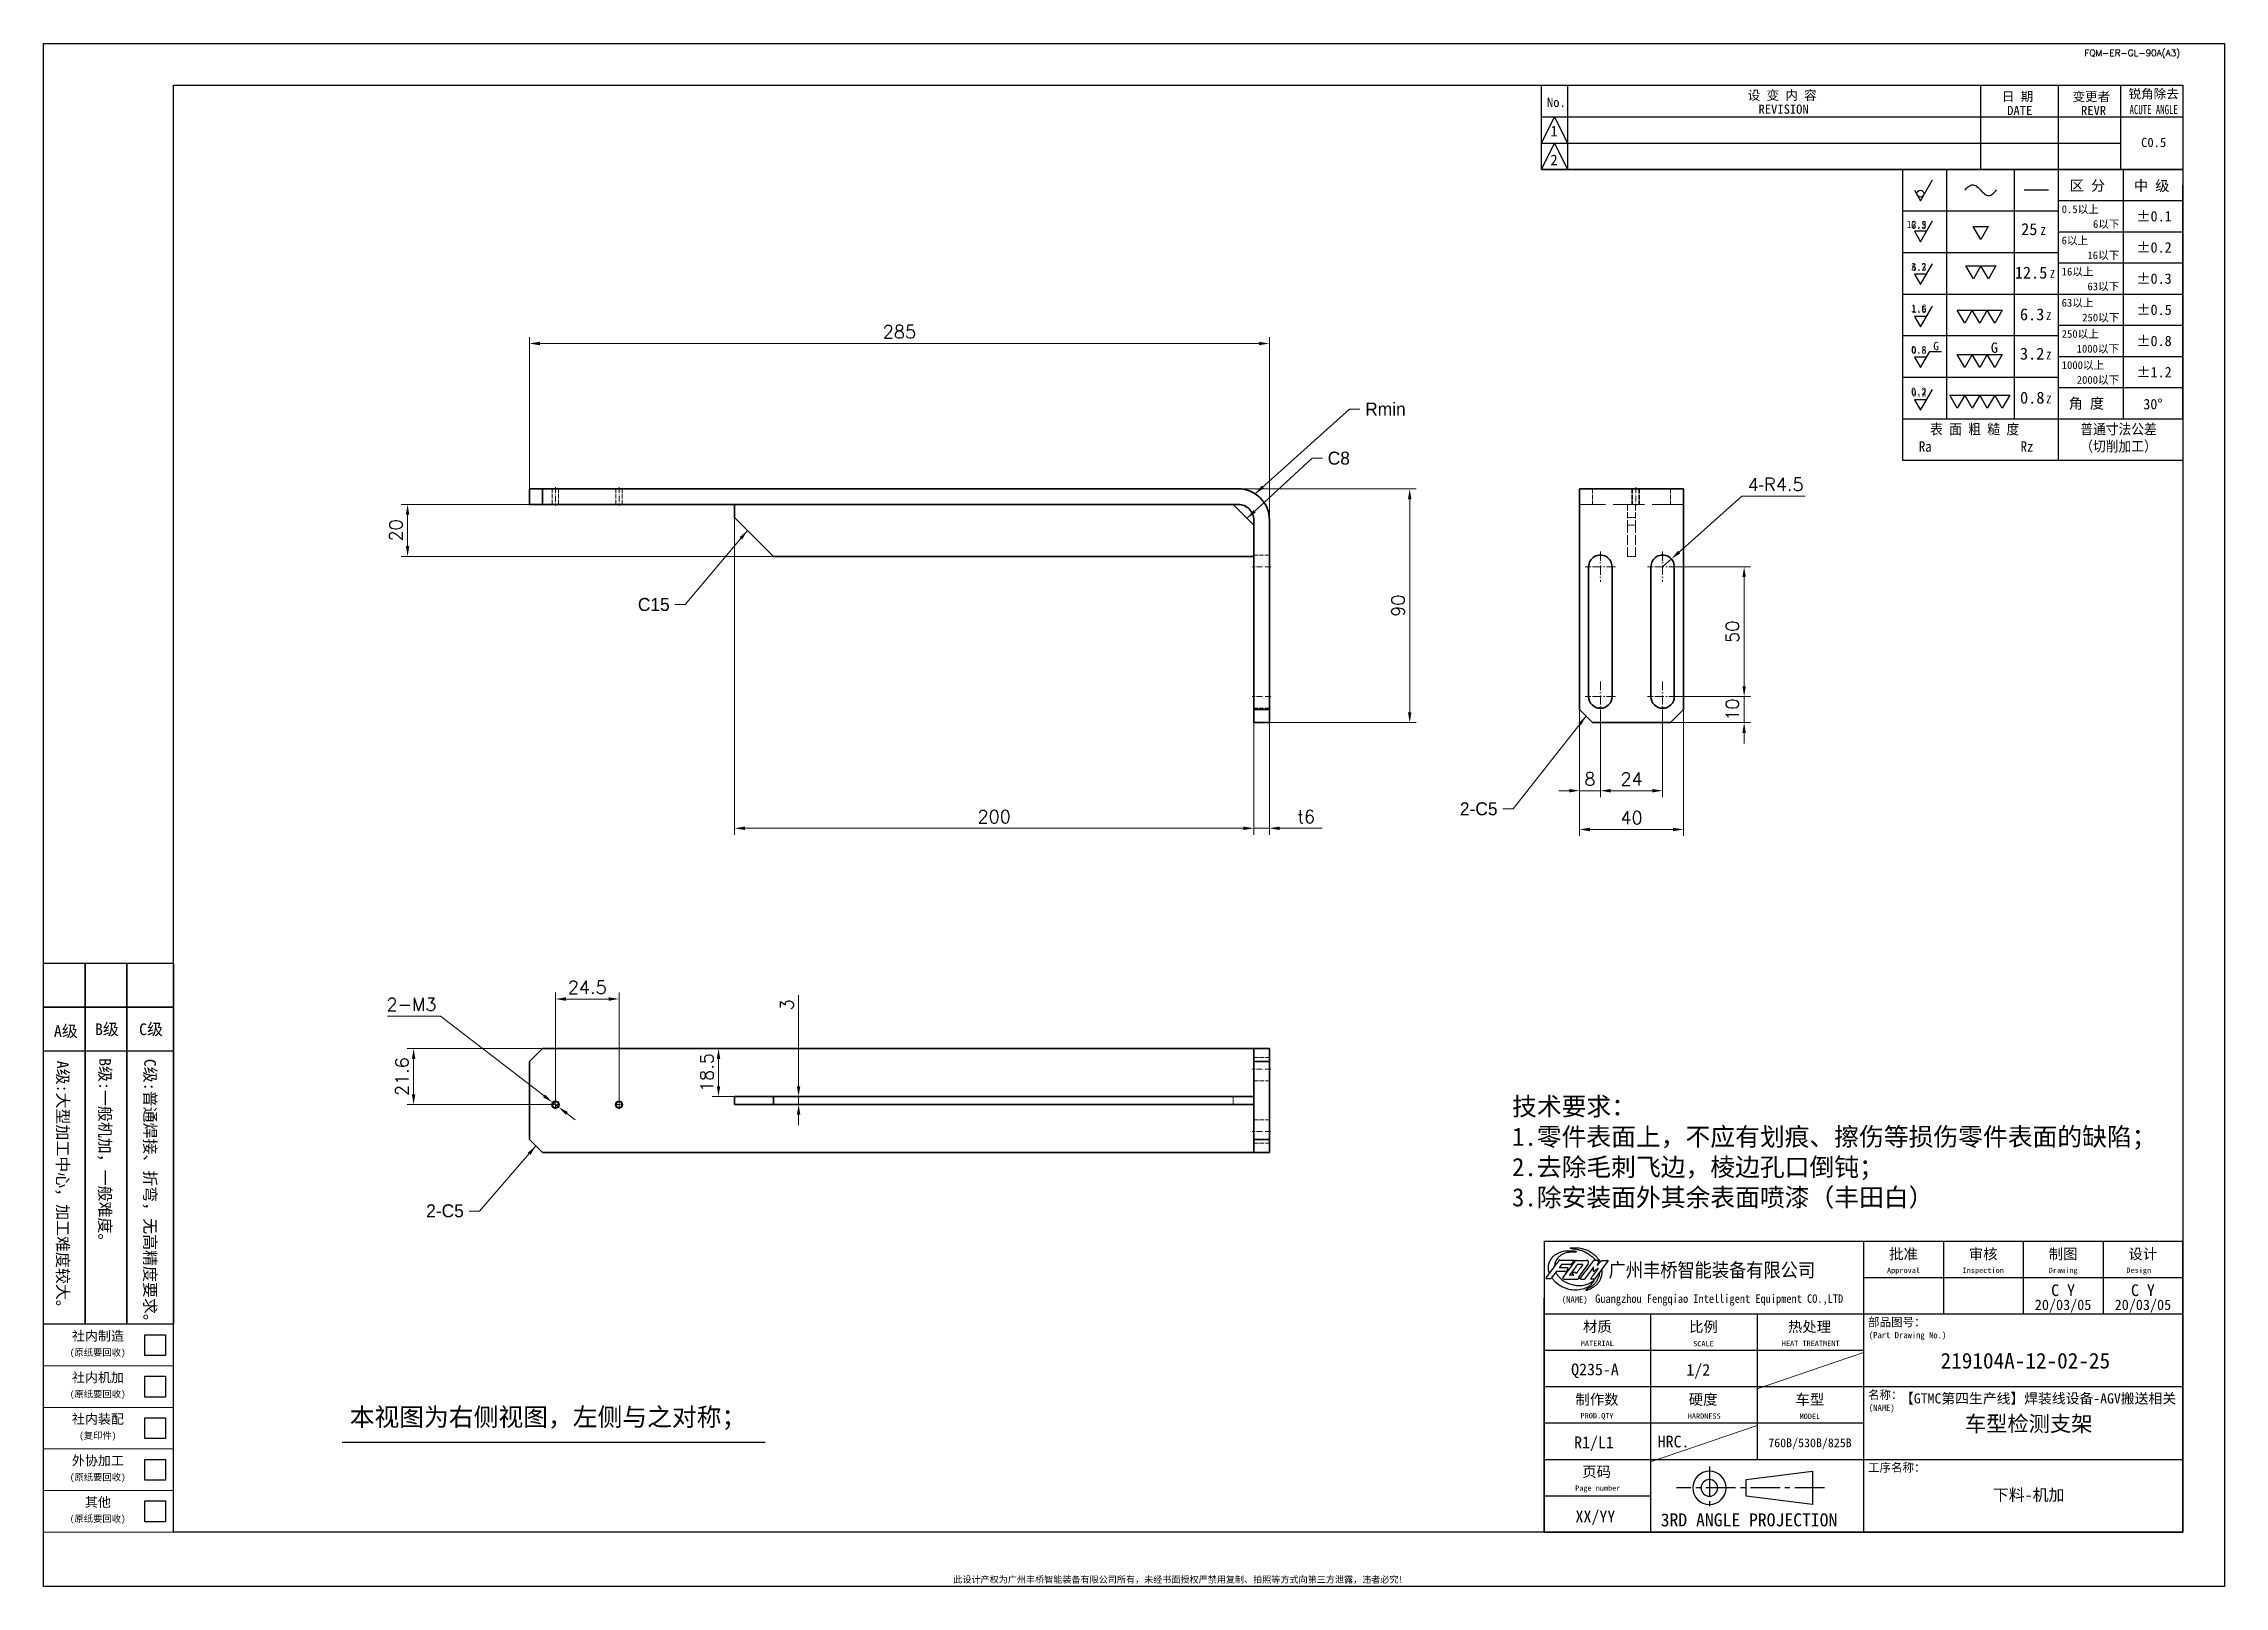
# Model space of a CAD drawing. Header units: millimetres. Extents: x -168473 to -148463, y 295526 to 306160.
# Drawn here: x -162589 to -161749, y 302191 to 302785 of the extents above; entities that cross this region are included whole.
import ezdxf
from ezdxf.enums import TextEntityAlignment as Align

# ---------------------------------------------------------------- set-up
doc = ezdxf.new("R2010")
doc.units = ezdxf.units.MM
for name, pattern in [('CENTER2', [28.575, 19.05, -3.175, 3.175, -3.175]), ('DASHDOT', [18.5, 12, -3, 0.5, -3]), ('DASHED', [15, 12, -3]), ('DASHED2', [9.525, 6.35, -3.175])]:
    doc.linetypes.add(name, pattern=pattern)
for name, color, linetype, lineweight in [('A3', 3, 'Continuous', 20), ('中心线', 2, 'CENTER2', 13), ('图框', 7, 'Continuous', 20), ('尺寸线', 3, 'Continuous', 13), ('文字', 1, 'Continuous', 13), ('细实线', 4, 'Continuous', 25), ('虚线', 2, 'DASHED2', 25)]:
    doc.layers.add(name, color=color, linetype=linetype, lineweight=lineweight)
doc.layers.add('Dim', color=3, linetype='Continuous')
doc.layers.add('MARK', color=7, linetype='Continuous')
doc.styles.add('CH-1', font='')
doc.styles.add('MX_NOTE_STANDARD', font='txt.shx', dxfattribs={"bigfont": 'extfont.shx'})
doc.styles.get("Standard").update_dxf_attribs({"font": 'txt', "bigfont": 'gbcbig.shx'})
doc.styles.get('CH-1').set_extended_font_data('SimSun')
doc.dimstyles.new('副本02', dxfattribs={"dimscale": 2, "dimtxt": 2.5, "dimasz": 2, "dimexe": 1.25, "dimexo": 0, "dimgap": 1, "dimtad": 1, "dimdsep": 46, "dimtxsty": 'Standard', "dimcen": 0.5, "dimclrd": 3, "dimclre": 3, "dimclrt": 1, "dimadec": 1, "dimazin": 2, "dimtfac": 1, "dimtmove": 0, "dimatfit": 3, "dimfxl": 0, "dimtolj": 1, "dimlwd": -1, "dimlwe": -1, "dimarcsym": 0})
doc.dimstyles.new('副本02$3', dxfattribs={"dimscale": 2, "dimtxt": 2.5, "dimasz": 2, "dimexe": 1.25, "dimexo": 0, "dimgap": 1, "dimtad": 1, "dimtoh": 1, "dimdsep": 46, "dimtxsty": 'Standard', "dimcen": 0.5, "dimclrd": 3, "dimclre": 3, "dimclrt": 1, "dimadec": 1, "dimazin": 2, "dimtfac": 1, "dimtmove": 0, "dimatfit": 3, "dimfxl": 0, "dimtolj": 1, "dimlwd": -1, "dimlwe": -1, "dimarcsym": 0})
doc.dimstyles.new('副本02$4', dxfattribs={"dimscale": 2, "dimtxt": 2.5, "dimasz": 2, "dimexe": 1.25, "dimexo": 0, "dimgap": 1, "dimtad": 1, "dimtih": 1, "dimtoh": 1, "dimdsep": 46, "dimtxsty": 'Standard', "dimcen": 0.5, "dimclrd": 3, "dimclre": 3, "dimclrt": 1, "dimadec": 1, "dimazin": 2, "dimtfac": 1, "dimtmove": 0, "dimatfit": 3, "dimfxl": 0, "dimtolj": 1, "dimlwd": -1, "dimlwe": -1, "dimarcsym": 0})

msp = doc.modelspace()

# ---------------------------------------------------------------- texts
at = {"layer": '尺寸线', "color": 1}
for s, insert, char_height, width, attachment_point in [('{\\Fg13f12d,@extfont2|c134;Rmin}', (-162079.68, 302646.939), 5, 47.6799, 1), ('{\\Fg13f12d,@extfont2|c134;C8}', (-162094.109, 302628.057), 5, 47.6799, 1), ('{\\Fg13f12d,@extfont2|c134;C15}', (-162347.557, 302566.638), 5, 47.6799, 9), ('{\\Fg13f12d,@extfont2|c134;2-C5}', (-162028.705, 302487.973), 5, 47.6799, 9), ('\\A1;{\\fSimSun|b0|i0|c134|p2;\\Q0;\\P技术要求：\\P1.零件表面上，不应有划痕、擦伤等损伤零件表面的缺陷；\\P2.去除毛刺飞边，棱边孔口倒钝；\\P3.除安装面外其余表面喷漆（丰田白）}', (-162023.101, 302336.53), 7, 283.73369, 7), ('{\\Fg13f12d,@extfont2|c134;2-C5}', (-162426.864, 302333.176), 5, 47.6799, 9)]:
    msp.add_mtext(s, dxfattribs=dict(at, insert=insert, char_height=char_height, width=width, attachment_point=attachment_point))
at = {"layer": '文字', "color": 1, "linetype": 'Continuous', "style": 'CH-1'}
for s, height, p in [('Q235-A', 4.5, (-161991.174, 302274.155, -500.161)), ('1/2', 4.5, (-161951.382, 302274.155, -500.161)), ('219104A-12-02-25', 6, (-161825.385, 302277.985, -500.161)), ('【GTMC第四生产线】焊装线设备-AGV搬送相关', 3.9, (-161820.505, 302263.585, -325.105)), ('车型检测支架', 6, (-161824.109, 302253.925, -500.161)), ('R1/L1', 4.5, (-161991.557, 302246.243, -500.161)), ('XX/YY', 4.5, (-161991.01, 302217.73, -500.161))]:
    msp.add_text(s, height=height, dxfattribs=at).set_placement(p, align=Align.MIDDLE)
at = {"layer": '文字', "insert": (-162470.828, 302259.887), "char_height": 7, "width": 166.04821, "attachment_point": 1, "style": 'CH-1'}
msp.add_mtext('本视图为右侧视图，左侧与之对称；', dxfattribs=at)

# ---------------------------------------------------------------- blocks, each defined once
blk = doc.blocks.new('A$C2CD672AE')
for p, q in [((-218.5, -289), (-218.5, 8)), ((-218.5, 8), (201.5, 8)), ((201.5, 8), (201.5, -289)), ((-193.5, 0), (193.5, 0)), ((-193.5, -278.55), (-193.5, 0)), ((69.95, -16.21), (69.95, 0)), ((69.95, 0), (181.5, 0)), ((69.95, 0), (181.5, 0)), ((69.95, 0), (181.5, 0)), ((69.95, 0), (181.5, 0)), ((75.02, 0), (75.02, -16.21)), ((154.5, 0), (154.5, -16.21)), ((154.5, 0), (154.5, -16.21)), ((154.5, 0), (154.5, -16.21)), ((154.5, 0), (154.5, -16.21)), ((154.5, 0), (154.5, -16.21)), ((169.5, 0), (169.5, -16.21)), ((169.5, 0), (169.5, -16.21)), ((169.5, 0), (169.5, -16.21)), ((169.5, 0), (169.5, -16.21)), ((169.5, 0), (169.5, -16.21)), ((181.5, 0), (181.5, -16.21)), ((181.5, 0), (181.5, -16.21)), ((181.5, 0), (181.5, -16.21)), ((181.5, 0), (181.5, -16.21)), ((181.5, 0), (181.5, -16.21)), ((193.5, 0), (193.5, -278.55)), ((69.95, -11.14), (72.49, -6.07)), ((69.95, -6.07), (181.5, -6.07)), ((69.95, -6.07), (181.5, -6.07)), ((69.95, -6.07), (181.5, -6.07)), ((69.95, -6.07), (181.5, -6.07)), ((72.49, -6.07), (75.02, -11.14)), ((181.5, -6.07), (193.5, -6.07)), ((181.5, -6.07), (193.5, -6.07)), ((181.5, -6.07), (193.5, -6.07)), ((181.5, -6.07), (193.5, -6.07)), ((69.95, -16.21), (72.49, -11.14)), ((69.95, -11.14), (181.5, -11.14)), ((69.95, -11.14), (181.5, -11.14)), ((69.95, -11.14), (181.5, -11.14)), ((69.95, -11.14), (181.5, -11.14)), ((72.49, -11.14), (75.02, -16.21)), ((69.95, -16.21), (193.5, -16.21)), ((193.5, -16.21), (69.95, -16.21)), ((69.95, -16.21), (193.5, -16.21)), ((193.5, -278.55), (-193.5, -278.55)), ((201.5, -289), (-218.5, -289))]:
    blk.add_line(p, q)
at = {"style": 'CH-1'}
for s, height, p in [('No.', 1.775, (72.85, -3.33)), ('设 变 内 容', 1.775, (116.34, -1.91)), ('REVISION', 1.775, (116.61, -4.62)), ('日 期', 1.775, (161.67, -2.16)), ('DATE', 1.775, (162.09, -4.87)), ('变更者', 1.775, (175.88, -2.16)), ('REVR', 1.775, (176.3, -4.87)), ('锐角除去', 1.775, (187.88, -1.63)), ('1', 2.03, (72.4, -8.84)), ('C0.5', 1.775, (187.88, -11.03)), ('2', 2.03, (72.4, -14.39))]:
    blk.add_text(s, height=height, dxfattribs=at).set_placement(p, align=Align.MIDDLE)
at = {"style": 'CH-1', "width": 0.7}
blk.add_text('ACUTE ANGLE', height=1.7746, dxfattribs=at).set_placement((187.88, -4.69), align=Align.MIDDLE)
at = {"char_height": 1.25}
for s, insert, width, attachment_point in [('{\\Ftxt,@extfont2|c134;FQM-ER-GL-90A(A3)}', (183.75, 6), 39, 5), ('{\\fSimSun|b1|i0|c134|p2;此设计产权为广州丰桥智能装备有限公司所有，未经书面授权严禁用复制、拍照等方式向第三方泄露，违者必究!}', (0, -288.5), 387, 8)]:
    blk.add_mtext(s, dxfattribs=dict(at, insert=insert, width=width, attachment_point=attachment_point))
blk = doc.blocks.new('A$C32AF00EF')
for p, q in [((-1.44, 2.5), (0, 0)), ((0, 0), (2.89, 5))]:
    blk.add_line(p, q)
blk.add_circle((0, 1.67), 0.833)
blk = doc.blocks.new('A$C553B2148')
for p, q in [((1.44, 0), (-1.44, 0)), ((-1.44, 0), (0, -2.5)), ((0, -2.5), (2.89, 2.5))]:
    blk.add_line(p, q)
at = {"style": 'MX_NOTE_STANDARD'}
blk.add_attdef('12.5', text='', height=1.75, dxfattribs=at).set_placement((1.44, 0.28), align=Align.BOTTOM_RIGHT)
blk = doc.blocks.new('A$C1377093C')
for p, q in [((0, 0), (-1.44, 2.5)), ((-1.44, 2.5), (1.44, 2.5)), ((1.44, 2.5), (0, 0))]:
    blk.add_line(p, q)
blk = doc.blocks.new('A$C6D2D6B6B')
for p, q in [((0, 0), (-1.44, 2.5)), ((-1.44, 2.5), (1.44, 2.5)), ((1.44, 2.5), (0, 0)), ((1.44, 2.5), (4.33, 2.5)), ((2.89, 0), (1.44, 2.5)), ((4.33, 2.5), (2.89, 0))]:
    blk.add_line(p, q)
blk = doc.blocks.new('A$C62DD302B')
for p, q in [((-2.89, 0), (-4.33, 2.5)), ((-4.33, 2.5), (-1.44, 2.5)), ((-1.44, 2.5), (-2.89, 0)), ((-1.44, 2.5), (1.44, 2.5)), ((0, 0), (-1.44, 2.5)), ((1.44, 2.5), (0, 0)), ((2.89, 0), (1.44, 2.5)), ((1.44, 2.5), (4.33, 2.5)), ((4.33, 2.5), (2.89, 0))]:
    blk.add_line(p, q)
blk = doc.blocks.new('A$C077E39D2')
for p, q in [((-4.33, -2.5), (-5.77, 0)), ((-5.77, 0), (-2.89, 0)), ((-2.89, 0), (-4.33, -2.5)), ((-2.89, 0), (0, 0)), ((-1.44, -2.5), (-2.89, 0)), ((0, 0), (-1.44, -2.5)), ((1.44, -2.5), (0, 0)), ((0, 0), (2.89, 0)), ((2.89, 0), (1.44, -2.5)), ((4.33, -2.5), (2.89, 0)), ((2.89, 0), (5.77, 0)), ((5.77, 0), (4.33, -2.5))]:
    blk.add_line(p, q)
blk = doc.blocks.new('A$C09D43E00')
for p, q in [((1.15, 2), (-1.15, 2)), ((-1.15, 2), (0, 0)), ((0, 0), (1.78, 3.08)), ((1.78, 3.08), (4.07, 3.08))]:
    blk.add_line(p, q)
at = {"style": 'MX_NOTE_STANDARD'}
blk.add_attdef('12.5', text='', height=1.4, dxfattribs=at).set_placement((1.15, 2.22), align=Align.BOTTOM_RIGHT)
at = {"layer": '细实线', "color": 0, "style": 'CH-1'}
blk.add_text('G', height=1.6, dxfattribs=at).set_placement((2.47, 3.33))
blk = doc.blocks.new('A$C339E5D7D')
for p, q in [((-2.89, 0), (-4.33, 2.5)), ((-4.33, 2.5), (-1.44, 2.5)), ((-1.44, 2.5), (-2.89, 0)), ((-1.44, 2.5), (1.44, 2.5)), ((0, 0), (-1.44, 2.5)), ((1.44, 2.5), (0, 0)), ((2.89, 0), (1.44, 2.5)), ((1.44, 2.5), (4.33, 2.5)), ((4.33, 2.5), (2.89, 0))]:
    blk.add_line(p, q)
at = {"layer": '细实线', "color": 0, "style": 'CH-1'}
blk.add_text('G', height=2, dxfattribs=at).set_placement((2.13, 2.81))
blk = doc.blocks.new('54')
for p, q in [((5360.79, 6053.19), (5468.79, 6053.19)), ((5468.79, 6047.19), (5468.79, 5957.19)), ((5468.79, 6047.19), (5468.79, 5957.19)), ((5468.79, 5957.19), (5468.79, 6047.19)), ((5468.79, 6047.19), (5468.79, 5957.19)), ((5468.79, 6047.19), (5468.79, 5957.19)), ((5468.79, 6047.19), (5468.79, 5957.19)), ((5468.79, 6047.19), (5468.79, 5957.19)), ((5468.79, 6047.19), (5468.79, 5957.19)), ((5468.79, 6047.19), (5468.79, 5957.19)), ((5468.79, 5957.19), (5468.79, 6047.19)), ((5468.79, 6047.19), (5468.79, 5957.19)), ((5468.79, 6047.19), (5468.79, 5957.19)), ((5468.79, 6047.19), (5468.79, 5957.19)), ((5468.79, 6047.19), (5468.79, 5957.19))]:
    blk.add_line(p, q)
at = {"layer": '细实线', "color": 0, "linetype": 'Continuous'}
for p, q in [((5360.79, 6053.19), (5360.79, 5941.19)), ((5377.79, 6053.19), (5377.79, 5957.19)), ((5403.79, 6053.19), (5403.79, 5957.19)), ((5420.79, 6053.19), (5420.79, 5941.19)), ((5445.79, 6053.19), (5445.79, 5957.19)), ((5468.79, 6053.19), (5468.79, 5941.19)), ((5407.7, 6045.29), (5417.04, 6045.29)), ((5420.79, 6041.19), (5468.79, 6041.19)), ((5468.79, 6047.19), (5468.79, 5957.19)), ((5468.79, 6047.19), (5468.79, 5957.19)), ((5468.79, 6047.19), (5468.79, 5957.19)), ((5360.79, 6037.19), (5420.79, 6037.19)), ((5420.79, 6029.19), (5468.79, 6029.19)), ((5360.79, 6021.19), (5420.79, 6021.19)), ((5420.79, 6017.19), (5468.79, 6017.19)), ((5360.79, 6005.19), (5420.79, 6005.19)), ((5420.79, 6005.19), (5468.79, 6005.19)), ((5420.79, 5993.19), (5468.79, 5993.19)), ((5360.79, 5989.19), (5420.79, 5989.19)), ((5420.79, 5981.19), (5468.79, 5981.19)), ((5360.79, 5973.19), (5420.79, 5973.19)), ((5420.79, 5969.19), (5468.79, 5969.19)), ((5360.79, 5957.19), (5468.79, 5957.19)), ((5360.79, 5957.19), (5468.79, 5957.19)), ((5360.79, 5941.19), (5468.79, 5941.19))]:
    blk.add_line(p, q, dxfattribs=at)
at = {"layer": '细实线', "color": 0, "linetype": 'Continuous', "start_tangent": (0.606347, 0.7952), "end_tangent": (0.584547, 0.81136)}
blk.add_spline([(5384.88, 6045.23), (5386.3, 6046.61), (5387.98, 6047.24), (5389.51, 6046.59), (5390.93, 6045.19), (5392.37, 6043.78), (5393.91, 6043.13), (5395.61, 6043.82), (5397.01, 6045.27)], degree=3, dxfattribs=at)
for name, p, xscale, yscale, zscale in [('A$C32AF00EF', (5367.73, 6041.13), 1.600000000000364, 1.600000000000364, 1.600000000000364), ('A$C1377093C', (5390.94, 6026.26), 2, 2, 2), ('A$C6D2D6B6B', (5388.15, 6011.08), 2, 2, 2), ('A$C62DD302B', (5390.57, 5993.94), 2, 2, 2), ('A$C077E39D2', (5390.57, 5966.26), 2, 2, 2)]:
    blk.add_blockref(name, p, dxfattribs=dict(xscale=xscale, yscale=yscale, zscale=zscale))
ref = blk.add_blockref('A$C553B2148', (5367.73, 6029.35), dxfattribs=dict(xscale=1.600000000000364, yscale=1.600000000000364, zscale=1.600000000000364))
ref.add_attrib('12.5', '12.5', dxfattribs={"height": 2.8, "style": 'CH-1'}).set_placement((5370.04, 6029.8), align=Align.BOTTOM_RIGHT)
ref = blk.add_blockref('A$C553B2148', (5367.73, 6012.86), dxfattribs=dict(xscale=1.600000000000364, yscale=1.600000000000364, zscale=1.600000000000364))
ref.add_attrib('12.5', '6.3', dxfattribs={"height": 2.8, "style": 'CH-1'}).set_placement((5370.04, 6013.31), align=Align.BOTTOM_RIGHT)
ref = blk.add_blockref('A$C553B2148', (5367.73, 5996.56), dxfattribs=dict(xscale=1.600000000000364, yscale=1.600000000000364, zscale=1.600000000000364))
ref.add_attrib('12.5', '1.6', dxfattribs={"height": 2.8, "style": 'CH-1'}).set_placement((5370.04, 5997.01), align=Align.BOTTOM_RIGHT)
at = {"lineweight": 35}
ref = blk.add_blockref('A$C09D43E00', (5367.73, 5976.92), dxfattribs=dict(at, xscale=2, yscale=2, zscale=2))
ref.add_attrib('12.5', '0.8', dxfattribs={"height": 2.8, "style": 'CH-1'}).set_placement((5370.04, 5981.37), align=Align.BOTTOM_RIGHT)
at = {"lineweight": 35, "xscale": 2, "yscale": 2, "zscale": 2}
blk.add_blockref('A$C339E5D7D', (5390.57, 5976.92), dxfattribs=at)
ref = blk.add_blockref('A$C553B2148', (5367.73, 5964.47), dxfattribs=dict(xscale=1.600000000000364, yscale=1.600000000000364, zscale=1.600000000000364))
ref.add_attrib('12.5', '0.2', dxfattribs={"height": 2.8, "style": 'CH-1'}).set_placement((5370.04, 5964.92), align=Align.BOTTOM_RIGHT)
at = {"style": 'CH-1', "width": 0.9}
for s, p in [('表 面 粗 糙 度', (5388.59, 5953.25)), ('普通寸法公差', (5444.02, 5953.25)), ('Ra              Rz', (5389.17, 5946.45)), ('（切削加工）', (5444.02, 5946.67))]:
    blk.add_text(s, height=4, dxfattribs=at).set_placement(p, align=Align.MIDDLE)
at = {"layer": '细实线', "color": 0, "style": 'CH-1'}
for s, height, p in [('区 分', 4, (5432.03, 6046.97)), ('中 级', 4, (5456.79, 6046.97)), ('0.5以上', 3, (5429.3, 6037.89)), ('6以下', 3, (5439.3, 6032.14)), ('6以上', 3, (5427.22, 6025.89)), ('16以上', 3, (5428.26, 6013.89)), ('16以下', 3, (5438.2, 6020.14)), ('63以下', 3, (5438.2, 6008.14)), ('63以上', 3, (5428.26, 6001.89)), ('250以下', 3, (5437.19, 5996.14)), ('250以上', 3, (5429.3, 5989.89)), ('1000以下', 3, (5436.08, 5984.14)), ('1000以上', 3, (5430.33, 5977.89)), ('2000以下', 3, (5436.13, 5972.14)), ('角 度', 4, (5431.63, 5963.15))]:
    blk.add_text(s, height=height, dxfattribs=at).set_placement(p, align=Align.MIDDLE)
for s, height, p in [('6.3', 2.944, (5364.07, 6030.28)), ('25', 4.6, (5406.51, 6027.88)), ('%%P0.1', 4, (5450.91, 6033.15)), ('Z', 3, (5414, 6027.96)), ('%%P0.2', 4, (5450.91, 6021.15)), ('3.2', 2.944, (5364.07, 6014.28)), ('12.5', 4.6, (5404.08, 6011.13)), ('Z', 3, (5417.58, 6011.47)), ('%%P0.3', 4, (5450.91, 6009.15)), ('1.6', 2.944, (5364.07, 5998.28)), ('6.3', 4.6, (5406.05, 5995.09)), ('Z', 3, (5416.15, 5995.17)), ('%%P0.5', 4, (5450.91, 5997.15)), ('%%P0.8', 4, (5450.91, 5985.15)), ('0.8', 2.944, (5364.07, 5982.28)), ('3.2', 4.6, (5406.05, 5979.93)), ('Z', 3, (5416.15, 5980.01)), ('%%P1.2', 4, (5450.91, 5973.15)), ('0.2', 2.944, (5364.07, 5966.28)), ('0.8', 4.6, (5406.1, 5963)), ('Z', 3, (5416.15, 5963.08)), ('30°', 4, (5453.55, 5960.81))]:
    blk.add_text(s, height=height, dxfattribs=at).set_placement(p)
blk = doc.blocks.new('A$C34C2392C')
at = {"linetype": 'CENTER2', "ltscale": 0.3}
for p, q in [((16.64, 0), (-11.88, 0)), ((-5.53, 4.13), (-5.53, -4.13))]:
    blk.add_line(p, q, dxfattribs=at)
for p, q in [((1.54, 1.6), (14.34, 3.2)), ((1.54, -1.6), (1.54, 1.6)), ((14.34, 3.2), (14.34, -3.2)), ((14.34, -3.2), (1.54, -1.6))]:
    blk.add_line(p, q)
for radius in [3.2, 1.6]:
    blk.add_arc((-5.53, 0), radius, 0, 359.9894)
blk = doc.blocks.new('A$C67844AE1')
for p, q in [((-492, 112), (0, 112)), ((-246, 112), (-246, -112)), ((-184.5, 112), (-184.5, 56)), ((-123, 112), (-123, 56)), ((-61.5, 112), (-61.5, 56)), ((0, -112), (0, 112)), ((-492, 68), (-492, -112)), ((-492, 68), (-492, -112)), ((-492, -112), (-492, 68)), ((-492, 68), (-492, -112)), ((-492, 68), (-492, -112)), ((-492, 68), (-492, -112)), ((-492, 68), (-492, -112)), ((-492, 68), (-492, -112)), ((-492, 68), (-492, -112)), ((-492, -112), (-492, 68)), ((-492, 68), (-492, -112)), ((-492, 68), (-492, -112)), ((-492, 68), (-492, -112)), ((-492, 68), (-492, -112)), ((-246, 84), (0, 84)), ((-492, 56), (0, 56)), ((-410, 56), (-410, -112)), ((-328, 56), (-328, -56)), ((-492, 28), (-246, 28)), ((-492, 0), (0, 0)), ((-492, -28), (-246, -28)), ((-492, -56), (0, -56)), ((-492, -84), (-410, -84)), ((-492, -112), (0, -112))]:
    blk.add_line(p, q)
at = {"color": 4, "ltscale": 0.5}
for p, q in [((-482.7, 88.4), (-486.5, 83.4)), ((-478.7, 93.9), (-480.4, 91.7)), ((-468.4, 96.5), (-477.7, 84.1)), ((-473.8, 90.8), (-475.1, 88.9)), ((-469.3, 85.8), (-472.6, 85.8)), ((-469.2, 85.9), (-470.1, 87.3)), ((-467.8, 87.8), (-469.9, 87.8)), ((-467.8, 87.8), (-467.4, 87.1)), ((-467.1, 97.2), (-459.4, 97.2)), ((-451, 97.2), (-453.6, 97.2)), ((-452.7, 83.1), (-442.9, 96.3)), ((-447.5, 97.2), (-443.3, 97.2)), ((-487, 83.1), (-490.1, 83.1)), ((-477, 82.8), (-466, 82.8)), ((-463.8, 82.8), (-461.4, 82.8))]:
    blk.add_line(p, q, dxfattribs=at)
for centre, radius, start, end in [((-490.1, 83.7), 0.547, 143.2146, 270), ((-482.3, 88.1), 0.547, 90, 142.7804), ((-480, 96.4), 1.09, 90, 143.2146), ((-480.4, 91.7), 0.0547, 142.9576, 270), ((-478.7, 93.9), 0.0547, 90, 142.9576), ((-477, 83.6), 0.821, 143.1791, 270), ((-472.6, 85.8), 0.0547, 143.2802, 270), ((-471.7, 94.5), 0.547, 270, 322.847), ((-469.3, 85.8), 0.0547, 270, 30.8735), ((-469.2, 97.2), 0.219, 322.847, 90), ((-467.1, 95.6), 1.64, 90, 143.1791), ((-467.4, 87.1), 0.0547, 209.8404, 323.8117), ((-466.4, 94.1), 0.0547, 90, 143.2802), ((-462.2, 94.1), 0.0547, 323.8117, 90), ((-459.4, 95.6), 1.64, 323.504, 90), ((-454.1, 91.8), 0.137, 354.5829, 143.4402), ((-453.6, 96.7), 0.547, 90, 142.7605), ((-450.5, 90.9), 0.137, 323.3038, 127.2693), ((-443.3, 96.6), 0.547, 323.5154, 90), ((-487, 83.7), 0.547, 270, 322.7804), ((-463.8, 83.4), 0.547, 142.7605, 270), ((-461.4, 83.6), 0.821, 270, 323.3415), ((-455.8, 83.1), 0.274, 143.387, 270), ((-453.1, 83.4), 0.547, 270, 323.5154)]:
    blk.add_arc(centre, radius, start, end, dxfattribs=at)
at = {"color": 3, "ltscale": 0.5}
for points, knots in [([(-488, 87.4), (-488.3, 88.2), (-488.6, 89.5), (-488.8, 91.4), (-488.7, 93), (-488.5, 94.5), (-488, 95.9), (-487.3, 97.3), (-486.5, 98.5), (-485.6, 99.9), (-484.1, 101.2), (-482.1, 102.5), (-479.6, 103.7), (-476.6, 104.5), (-473.5, 104.7), (-470.8, 104.7), (-469, 104.5), (-468.1, 104.3), (-467.6, 104.2), (-467.4, 104.1), (-467.4, 103.8), (-467.5, 103.6), (-467.7, 103.6), (-467.8, 103.6)], [0.033361, 0.033361, 0.033361, 0.033361, 0.471833, 0.793856, 1.06763, 1.327784, 1.632518, 1.904259, 2.171672, 2.434164, 2.811787, 3.221221, 3.771763, 4.287691, 4.918993, 5.487196, 5.736969, 5.935719, 6.004988, 6.011363, 6.068145, 6.111246, 6.151841, 6.151841, 6.151841, 6.151841]), ([(-467.8, 103.6), (-468.7, 103.6), (-471.1, 103.6), (-474.8, 103.2), (-478.3, 101.8), (-481.1, 99.8), (-483, 97.3), (-484, 94.8), (-484, 93.4), (-483.9, 92.9)], [0, 0, 0, 0, 0.511401, 1.333961, 2.006207, 2.544799, 3.201133, 3.690752, 3.982461, 3.982461, 3.982461, 3.982461]), ([(-471.9, 106.8), (-471.9, 106.8), (-471.9, 106.9), (-471.1, 106.9), (-470.1, 107), (-468.3, 106.9), (-466.3, 106.9), (-463.9, 106.7), (-461.4, 105.9), (-458.9, 105.1), (-456.8, 104), (-455, 102.8), (-453.4, 101.6), (-451.6, 99.9), (-450.3, 98.1), (-449.4, 96.7), (-449.1, 95.9), (-449, 95.7)], [0, 0, 0, 0, 0.013513, 0.041806, 0.340693, 0.661167, 1.001786, 1.450195, 1.93793, 2.441413, 2.919246, 3.201062, 3.624217, 4.053268, 4.510623, 4.853859, 4.962074, 4.962074, 4.962074, 4.962074]), ([(-453.9, 81.8), (-454.2, 81.5), (-455.1, 80.3), (-457.5, 79.1), (-460.3, 78.2), (-463.1, 77.6), (-465.7, 77.6), (-468.2, 77.7), (-470.3, 78.3), (-472.4, 78.9), (-474.6, 79.8), (-476.8, 81.1), (-479, 82.6), (-480.7, 84.6), (-482.1, 86.3), (-482.8, 87.5), (-483, 88)], [0, 0, 0, 0, 0.227272, 0.804496, 1.430419, 1.862632, 2.367125, 2.88024, 3.204387, 3.579335, 4.036384, 4.516387, 4.985288, 5.507707, 5.907232, 6.223175, 6.223175, 6.223175, 6.223175]), ([(-449.4, 87.5), (-449.5, 86.9), (-449.6, 86.1), (-449.9, 84.8), (-450.4, 83.8), (-450.8, 82.6), (-451.5, 81.6), (-452.2, 80.2), (-453.2, 79.2), (-454.3, 78), (-455.6, 77.1), (-457, 76.1), (-458.4, 75.4), (-459.2, 74.9), (-459.9, 74.7), (-459.9, 74.2), (-459.7, 74.2), (-459.5, 74.2)], [0.004933, 0.004933, 0.004933, 0.004933, 0.333622, 0.498315, 0.724349, 0.934741, 1.17012, 1.401267, 1.780901, 1.94954, 2.292483, 2.648069, 2.865789, 3.139575, 3.199954, 3.253921, 3.331828, 3.331828, 3.331828, 3.331828]), ([(-459.5, 74.2), (-459.1, 74.3), (-457.8, 74.6), (-455.9, 75.5), (-453.8, 76.8), (-452, 78), (-450.5, 79.8), (-449.2, 81.6), (-448.2, 83.9), (-447.3, 86.8), (-447.3, 89.1), (-447.3, 90.4)], [0, 0, 0, 0, 0.196818, 0.752706, 1.133972, 1.558354, 1.94217, 2.414014, 2.774875, 3.316286, 4.02771, 4.02771, 4.02771, 4.02771]), ([(-486.1, 83.9), (-485.6, 83.2), (-484.1, 81), (-480.4, 78), (-475.7, 75.7), (-470.4, 74.5), (-465.2, 74.6), (-460.4, 75.6), (-456.8, 77.7), (-454.7, 79.8), (-453.7, 81.1), (-453.4, 81.9), (-453.8, 82), (-453.8, 81.9), (-453.9, 81.8)], [0.008574, 0.008574, 0.008574, 0.008574, 0.511088, 1.461558, 2.551285, 3.372869, 4.408758, 5.360341, 6.07413, 6.646139, 6.965728, 7.014048, 7.055407, 7.097199, 7.097199, 7.097199, 7.097199])]:
    blk.add_open_spline(points, degree=3, knots=knots, dxfattribs=at)
blk.add_spline([(-471.9, 106.8), (-471.8, 106.5), (-471.3, 106.3), (-470, 106.2), (-468.7, 106), (-466.8, 105.7), (-464.7, 105.2), (-462.9, 104.7), (-461.1, 104), (-459.4, 103.1), (-457.9, 102.2), (-455.3, 100.3), (-454.1, 99.3), (-453.6, 98.7), (-452.3, 97.2)], degree=3, dxfattribs=at)
at = {"color": 4, "ltscale": 0.5}
for points, knots in [([(-480.8, 97), (-480.9, 96.9), (-481, 96.8), (-481.1, 96.7), (-484.3, 92.4), (-487.4, 88.2), (-490.6, 84)], [-0.084236, -0.084236, -0.084236, -0.084236, 0, 0, 0, 2.885251, 2.885251, 2.885251, 2.885251]), ([(-480, 97.5), (-479.8, 97.5), (-479.7, 97.5), (-479.5, 97.5), (-479.5, 97.5), (-479.5, 97.5), (-479.5, 97.5), (-476.4, 97.5), (-473.2, 97.5), (-470.1, 97.5), (-470.1, 97.5), (-470.1, 97.5), (-470.1, 97.5), (-469.8, 97.5), (-469.5, 97.5), (-469.2, 97.5)], [-0.077734, -0.077734, -0.077734, -0.077734, 0, 0, 0, 0, 0, 0, 1.729211, 1.729211, 1.729211, 1.729211, 1.729211, 1.729211, 1.885805, 1.885805, 1.885805, 1.885805]), ([(-471.7, 94), (-471.7, 94), (-471.7, 94), (-471.8, 94), (-471.8, 94), (-471.8, 94), (-471.8, 94), (-474.1, 94), (-476.4, 94), (-478.7, 94)], [-0.012966, -0.012966, -0.012966, -0.012966, 0, 0, 0, 0, 0, 0, 1.257183, 1.257183, 1.257183, 1.257183]), ([(-469, 97.1), (-469.2, 96.9), (-469.4, 96.7), (-469.5, 96.5), (-469.5, 96.5), (-469.5, 96.5), (-469.5, 96.5), (-470, 95.8), (-470.6, 95.1), (-471.1, 94.4), (-471.1, 94.4), (-471.1, 94.4), (-471.1, 94.4), (-471.2, 94.3), (-471.2, 94.3), (-471.3, 94.2)], [-0.1423966, -0.1423966, -0.1423966, -0.1423966, 0, 0, 0, 0, 0, 0, 0.4822707, 0.4822707, 0.4822707, 0.4822707, 0.4822707, 0.4822707, 0.529029, 0.529029, 0.529029, 0.529029]), ([(-469.9, 87.8), (-470, 87.8), (-470, 87.8), (-470.1, 87.7), (-470.2, 87.7), (-470.2, 87.6), (-470.2, 87.5), (-470.1, 87.4), (-470.1, 87.3), (-470.1, 87.3)], [0, 0, 0, 0, 0.0189462, 0.0330559, 0.0436533, 0.0575788, 0.0766083, 0.0956988, 0.1082528, 0.1082528, 0.1082528, 0.1082528]), ([(-454.1, 97), (-454.2, 96.8), (-454.4, 96.6), (-454.5, 96.4), (-457.7, 92.2), (-460.8, 88.1), (-464, 84), (-464, 83.9), (-464.1, 83.8), (-464.2, 83.7)], [-0.140102, -0.140102, -0.140102, -0.140102, 0, 0, 0, 2.844058, 2.844058, 2.844058, 2.913465, 2.913465, 2.913465, 2.913465]), ([(-456, 83.3), (-455.9, 83.5), (-455.7, 83.7), (-455.6, 83.9), (-455.6, 83.9), (-455.6, 83.9), (-455.6, 83.9), (-453.8, 86.2), (-452.1, 88.5), (-450.4, 90.9)], [-0.132838, -0.132838, -0.132838, -0.132838, 0, 0, 0, 0, 0, 0, 1.591518, 1.591518, 1.591518, 1.591518]), ([(-451, 97.2), (-451, 97.2), (-450.8, 97.2), (-450.4, 97), (-450.2, 96.5), (-450.3, 95.9), (-450.5, 95.2), (-450.8, 94.5), (-451, 94), (-451.1, 93.7), (-451.1, 93.6), (-451, 93.6), (-450.8, 93.6), (-450.5, 94), (-450, 94.6), (-449.2, 95.5), (-448.6, 96.3), (-448, 96.8), (-447.7, 97.1), (-447.5, 97.2)], [0, 0, 0, 0, 0.047379, 0.11361, 0.198731, 0.32589, 0.467244, 0.599055, 0.733672, 0.758899, 0.77069, 0.790267, 0.820293, 0.867992, 1.054564, 1.278066, 1.476304, 1.62487, 1.711224, 1.711224, 1.711224, 1.711224])]:
    blk.add_open_spline(points, degree=3, knots=knots, dxfattribs=at)
for points in [[(-476, 88.6), (-478.1, 88.6), (-480.2, 88.6), (-482.3, 88.6)], [(-474.4, 91.6), (-476.4, 91.6), (-478.4, 91.6), (-480.4, 91.6)], [(-466.4, 94.2), (-468.5, 91.4), (-470.5, 88.6), (-472.6, 85.9)], [(-462.2, 94.1), (-463.9, 91.8), (-465.6, 89.4), (-467.3, 87.1)], [(-466.4, 94.2), (-465, 94.2), (-463.6, 94.2), (-462.2, 94.2)], [(-458.1, 94.6), (-460.6, 91.2), (-463.1, 87.8), (-465.6, 84.4)], [(-454.2, 91.9), (-456, 89.4), (-457.9, 86.9), (-460.7, 83.1)], [(-454.1, 89.6), (-454.1, 90.3), (-454, 91.1), (-453.9, 91.8)], [(-453.1, 89.1), (-452.3, 89.7), (-451.4, 90.4), (-450.6, 91.1)], [(-455.8, 82.9), (-454.9, 82.9), (-454, 82.9), (-453.1, 82.9)]]:
    blk.add_open_spline(points, degree=3, dxfattribs=at)
for points in [[(-476, 88.6), (-475.6, 88.6), (-475.4, 88.7), (-475.3, 88.7), (-475.1, 88.9)], [(-473.8, 90.8), (-473.7, 91), (-473.7, 91.2), (-473.8, 91.4), (-474, 91.5), (-474.2, 91.6), (-474.4, 91.6)], [(-465.6, 84.4), (-465.6, 84.3), (-465.6, 84.2), (-465.5, 84), (-465.4, 83.8), (-465.2, 83.4), (-465.1, 83.3), (-465.1, 83.1), (-465.4, 83), (-465.7, 82.9), (-466, 82.8)], [(-454.1, 89.6), (-454.2, 89.2), (-454.1, 89), (-454, 88.8), (-453.8, 88.8), (-453.6, 88.8), (-453.4, 88.9), (-453.1, 89.1)]]:
    blk.add_spline(points, degree=3, dxfattribs=at)
at = {"layer": '细实线', "color": 0, "linetype": 'Continuous'}
for p, q in [((-492, 112), (-492, 56)), ((-492, 68), (-492, -112)), ((-492, 68), (-492, -112)), ((-492, 68), (-492, -112))]:
    blk.add_line(p, q, dxfattribs=at)
at = {"lineweight": 35, "xscale": 4, "yscale": 4, "zscale": 4}
blk.add_blockref('A$C34C2392C', (-342.6, -78), dxfattribs=at)
at = {"style": 'CH-1'}
for s, height, p in [('批准', 8.11, (-215.2, 102.3)), ('审核', 8.11, (-153.8, 102.3)), ('制图', 8.11, (-92.2, 102.3)), ('设计', 8.11, (-30.8, 102.3)), ('Approval', 4.06, (-215.2, 89.1)), ('Inspection', 4.06, (-153.8, 89.1)), ('Drawing', 4.06, (-92.2, 89.1)), ('Design  ', 4.06, (-30.8, 89.1)), ('比例', 8.11, (-369.3, 46.3)), ('MATERIAL', 4.06, (-451.1, 33.3)), ('SCALE', 4.06, (-369.3, 33.1)), ('制作数', 8.11, (-451.3, -9.7)), ('车型', 8.11, (-287.3, -9.7)), ('PROD.QTY', 4.06, (-451.3, -22.9)), ('MODEL', 4.06, (-287.3, -22.9)), ('3RD ANGLE PROJECTION', 10, (-334.2, -102.6))]:
    blk.add_text(s, height=height, dxfattribs=at).set_placement(p, align=Align.MIDDLE)
at = {"lineweight": 35, "style": 'CH-1'}
for s, height, p in [('(NAME)', 4.87, (-478.4, 64.7)), ('部品图号：', 6.49, (-242.5, 46.4)), ('(Part Drawing No.)', 4.868, (-241.9, 37.3)), ('名称：', 6.49, (-242.5, -9.6)), ('(NAME)', 4.87, (-241.9, -18.7)), ('工序名称：', 6.49, (-242.5, -65.6))]:
    blk.add_text(s, height=height, dxfattribs=at).set_placement(p)
at = {"style": 'CH-1'}
blk.add_text('材质', height=8.11, dxfattribs=at).set_placement((-462.1, 42.2))
at = {"lineweight": 35, "style": 'CH-1'}
for s, height, p in [('热处理', 8.11, (-287.6, 46.3)), ('HEAT TREATMENT', 4.055, (-286.7, 33.3)), ('硬度', 8.11, (-369.6, -9.7)), ('HARDNESS', 4.06, (-368.7, -22.7)), ('HRC.', 9, (-392.3, -42.3, -1000.3)), ('页码', 8.11, (-451.6, -65.7)), ('Page number', 4.055, (-450.7, -78.7))]:
    blk.add_text(s, height=height, dxfattribs=at).set_placement(p, align=Align.MIDDLE)
at = {"layer": 'MARK', "style": 'CH-1', "width": 0.9}
blk.add_text('广州丰桥智能装备有限公司', height=10.8, dxfattribs=at).set_placement((-442.4, 84.4))
at = {"layer": 'MARK', "insert": (-452.7, 71), "char_height": 6.5, "width": 556.951, "attachment_point": 1, "style": 'CH-1'}
blk.add_mtext('{\\W0.9;Guangzhou Fengqiao Intelligent Equipment CO.,LTD}', dxfattribs=at)
blk = doc.blocks.new('fenlei')
at = {"layer": '图框'}
for points in [[(-25, 32), (0, 32), (0, 40), (-25, 40)], [(-25, 24), (0, 24), (0, 32), (-25, 32)], [(-25, 16), (0, 16), (0, 24), (-25, 24)], [(-25, 8), (0, 8), (0, 16), (-25, 16)], [(-25, 0), (0, 0), (0, 8), (-25, 8)]]:
    blk.add_lwpolyline(points, close=True, dxfattribs=at)
at = {"layer": '细实线'}
for points in [[(-5.5, 38), (-1.5, 38), (-1.5, 34), (-5.5, 34)], [(-5.5, 30), (-1.5, 30), (-1.5, 26), (-5.5, 26)], [(-5.5, 22), (-1.5, 22), (-1.5, 18), (-5.5, 18)], [(-5.5, 14), (-1.5, 14), (-1.5, 10), (-5.5, 10)], [(-5.5, 6), (-1.5, 6), (-1.5, 2), (-5.5, 2)]]:
    blk.add_lwpolyline(points, close=True, dxfattribs=at)
at = {"style": 'CH-1'}
for s, height, p in [('社内制造', 1.836, (-14.54, 37.8)), ('(原纸要回收)', 1.285, (-14.58, 34.52)), ('社内机加', 1.836, (-14.54, 29.8)), ('(原纸要回收)', 1.285, (-14.58, 26.52)), ('社内装配', 1.836, (-14.54, 21.8)), ('(复印件)', 1.285, (-14.58, 18.52)), ('外协加工', 1.836, (-14.54, 13.8)), ('(原纸要回收)', 1.285, (-14.58, 10.52)), ('其他', 1.836, (-14.54, 5.8)), ('(原纸要回收)', 1.285, (-14.58, 2.52))]:
    blk.add_text(s, height=height, dxfattribs=at).set_placement(p, align=Align.MIDDLE)
blk = doc.blocks.new('机加分类')
at = {"layer": '细实线'}
for p, q in [((-94, -8.5), (-94, 0)), ((-94, 0), (-86, 0)), ((-86, -8.5), (-86, 0)), ((-86, 0), (-78, 0)), ((-86, 0), (-86, -8.5)), ((-78, -8.5), (-78, 0)), ((-78, 0), (-69, 0)), ((-78, 0), (-78, -8.5)), ((-69, 0), (-69, -8.5)), ((-86, -8.5), (-94, -8.5)), ((-94, -17), (-94, -8.5)), ((-94, -8.5), (-86, -8.5)), ((-78, -8.5), (-86, -8.5)), ((-86, -17), (-86, -8.5)), ((-86, -8.5), (-78, -8.5)), ((-86, -8.5), (-86, -17)), ((-69, -8.5), (-78, -8.5)), ((-78, -17), (-78, -8.5)), ((-78, -8.5), (-69, -8.5)), ((-78, -8.5), (-78, -17)), ((-69, -8.5), (-69, -17)), ((-86, -17), (-94, -17)), ((-94, -69.55), (-94, -17)), ((-78, -17), (-86, -17)), ((-86, -69.55), (-86, -17)), ((-86, -17), (-86, -69.55)), ((-69, -17), (-78, -17)), ((-78, -69.55), (-78, -17)), ((-78, -17), (-78, -69.55)), ((-69, -17), (-69, -69.55)), ((-86, -69.55), (-94, -69.55)), ((-78, -69.55), (-86, -69.55)), ((-69, -69.55), (-78, -69.55))]:
    blk.add_line(p, q, dxfattribs=at)
at = {"layer": '文字', "color": 1, "linetype": 'Continuous', "style": 'CH-1'}
blk.add_text('A级', height=2.25, dxfattribs=at).set_placement((-89.72, -14.22, -250.08), align=Align.CENTER)
for s, p in [('B级', (-81.81, -12.71, -250.08)), ('C级', (-73.31, -12.71, -250.08))]:
    blk.add_text(s, height=2.25, dxfattribs=at).set_placement(p, align=Align.MIDDLE)
for s, p in [('A级:大型加工中心，加工难度较大。', (-90.3, -43.36)), ('B级:一般机加，一般难度。', (-82.16, -36.72)), ('C级:普通焊接、折弯，无高精度要求。', (-73.47, -44.53))]:
    blk.add_text(s, height=2.25, rotation=270, dxfattribs=at).set_placement(p, align=Align.MIDDLE)
blk = doc.blocks.new('1：1横')
for name, p in [('A$C2CD672AE', (-8412.44, 515.87)), ('机加分类', (-8536.94, 346.87)), ('fenlei', (-8605.94, 237.32))]:
    blk.add_blockref(name, p)
for name, p, xscale, yscale, zscale in [('54', (-10953.34, -2526.94), 0.5, 0.5, 0.5), ('A$C67844AE1', (-8218.94, 265.32), 0.25, 0.25, 0.25)]:
    blk.add_blockref(name, p, dxfattribs=dict(xscale=xscale, yscale=yscale, zscale=zscale))
blk = doc.blocks.new('车型')
at = {"layer": '文字', "color": 1, "linetype": 'Continuous', "style": 'CH-1'}
blk.add_text('760B/530B/825B', height=1.6875, dxfattribs=at).set_placement((-10.31, 3.5, -250.08), align=Align.MIDDLE)
blk = doc.blocks.new('工序名称')
at = {"layer": '文字', "color": 1, "linetype": 'Continuous', "style": 'CH-1'}
blk.add_text('下料-机加', height=2.25, dxfattribs=at).set_placement((-29.69, -6.35, -250.08), align=Align.MIDDLE)
blk = doc.blocks.new('设计人员')
at = {"layer": '文字', "color": 1, "linetype": 'Continuous', "style": 'CH-1'}
blk.add_text('C Y', height=2.25, dxfattribs=at).set_placement((-7.69, -1.99), align=Align.MIDDLE)
blk = doc.blocks.new('出图人员')
at = {"layer": '文字', "color": 1, "linetype": 'Continuous', "style": 'CH-1'}
blk.add_text('C Y', height=2.25, dxfattribs=at).set_placement((-7.69, -1.99), align=Align.MIDDLE)
blk = doc.blocks.new('出图日期')
at = {"layer": '文字', "color": 1, "linetype": 'Continuous', "style": 'CH-1'}
blk.add_text('20/03/05', height=2, dxfattribs=at).set_placement((-7.69, 2.04), align=Align.MIDDLE)
blk = doc.blocks.new('设计日期')
at = {"layer": '文字', "color": 1, "linetype": 'Continuous', "style": 'CH-1'}
blk.add_text('20/03/05', height=2, dxfattribs=at).set_placement((-7.69, 2.04), align=Align.MIDDLE)
blk = doc.blocks.new('*D7097')
at = {"layer": 'Defpoints', "color": 0}
for p in [(-162116.58, 302669.69), (-162401.58, 302613.73), (-162116.58, 302601.73)]:
    blk.add_point(p, dxfattribs=at)
at = {"layer": '尺寸线', "color": 3}
for p, q in [((-162401.58, 302613.73), (-162401.58, 302672.19)), ((-162397.58, 302669.69), (-162120.58, 302669.69)), ((-162116.58, 302601.73), (-162116.58, 302672.19))]:
    blk.add_line(p, q, dxfattribs=at)
for points in [[(-162397.58, 302670.36), (-162397.58, 302669.02), (-162401.58, 302669.69)], [(-162120.58, 302670.36), (-162120.58, 302669.02), (-162116.58, 302669.69)]]:
    blk.add_solid(points, dxfattribs=at)
at = {"layer": '尺寸线', "color": 1, "insert": (-162259.08, 302674.19), "char_height": 5, "attachment_point": 5}
blk.add_mtext('\\A1;285', dxfattribs=at)
blk = doc.blocks.new('*D7098')
at = {"layer": 'Defpoints', "color": 0}
for p in [(-162137.19, 302613.73), (-162116.58, 302523.73), (-162062.52, 302523.73)]:
    blk.add_point(p, dxfattribs=at)
at = {"layer": '尺寸线', "color": 3}
for p, q in [((-162137.19, 302613.73), (-162060.02, 302613.73)), ((-162062.52, 302609.73), (-162062.52, 302527.73)), ((-162116.58, 302523.73), (-162060.02, 302523.73))]:
    blk.add_line(p, q, dxfattribs=at)
for points in [[(-162063.19, 302609.73), (-162061.86, 302609.73), (-162062.52, 302613.73)], [(-162063.19, 302527.73), (-162061.86, 302527.73), (-162062.52, 302523.73)]]:
    blk.add_solid(points, dxfattribs=at)
at = {"layer": '尺寸线', "color": 1, "insert": (-162067.02, 302568.73), "char_height": 5, "attachment_point": 5, "rotation": 90}
blk.add_mtext('\\A1;90', dxfattribs=at)
blk = doc.blocks.new('*D7099')
at = {"layer": 'Defpoints', "color": 0}
for p in [(-162122.58, 302523.73), (-162116.58, 302523.73), (-162116.58, 302483.03)]:
    blk.add_point(p, dxfattribs=at)
at = {"layer": '尺寸线', "color": 3}
for p, q in [((-162122.58, 302523.73), (-162122.58, 302480.53)), ((-162116.58, 302523.73), (-162116.58, 302480.53)), ((-162126.58, 302483.03), (-162130.58, 302483.03)), ((-162122.58, 302483.03), (-162116.58, 302483.03)), ((-162112.58, 302483.03), (-162096.24, 302483.03))]:
    blk.add_line(p, q, dxfattribs=at)
for points in [[(-162126.58, 302483.7), (-162126.58, 302482.37), (-162122.58, 302483.03)], [(-162112.58, 302483.7), (-162112.58, 302482.37), (-162116.58, 302483.03)]]:
    blk.add_solid(points, dxfattribs=at)
at = {"layer": '尺寸线', "color": 1, "insert": (-162102.41, 302487.53), "char_height": 5, "attachment_point": 5}
blk.add_mtext('\\A1;t6', dxfattribs=at)
blk = doc.blocks.new('*D7100')
at = {"layer": 'Defpoints', "color": 0}
for p in [(-162322.58, 302602.73), (-162122.58, 302556.87), (-162322.58, 302483.03)]:
    blk.add_point(p, dxfattribs=at)
at = {"layer": '尺寸线', "color": 3}
for p, q in [((-162322.58, 302602.73), (-162322.58, 302480.53)), ((-162122.58, 302556.87), (-162122.58, 302480.53)), ((-162126.58, 302483.03), (-162318.58, 302483.03))]:
    blk.add_line(p, q, dxfattribs=at)
for points in [[(-162318.58, 302483.7), (-162318.58, 302482.37), (-162322.58, 302483.03)], [(-162126.58, 302483.7), (-162126.58, 302482.37), (-162122.58, 302483.03)]]:
    blk.add_solid(points, dxfattribs=at)
at = {"layer": '尺寸线', "color": 1, "insert": (-162222.58, 302487.53), "char_height": 5, "attachment_point": 5}
blk.add_mtext('\\A1;200', dxfattribs=at)
blk = doc.blocks.new('*D7101')
at = {"layer": 'Defpoints', "color": 0}
for p in [(-162448.53, 302607.73), (-162401.58, 302607.73), (-162307.58, 302587.73)]:
    blk.add_point(p, dxfattribs=at)
at = {"layer": '尺寸线', "color": 3}
for p, q in [((-162401.58, 302607.73), (-162451.03, 302607.73)), ((-162448.53, 302591.73), (-162448.53, 302603.73)), ((-162307.58, 302587.73), (-162451.03, 302587.73))]:
    blk.add_line(p, q, dxfattribs=at)
for points in [[(-162449.19, 302603.73), (-162447.86, 302603.73), (-162448.53, 302607.73)], [(-162449.19, 302591.73), (-162447.86, 302591.73), (-162448.53, 302587.73)]]:
    blk.add_solid(points, dxfattribs=at)
at = {"layer": '尺寸线', "color": 1, "insert": (-162453.03, 302597.73), "char_height": 5, "attachment_point": 5, "rotation": 90}
blk.add_mtext('\\A1;20', dxfattribs=at)
blk = doc.blocks.new('*D7102')
at = {"layer": 'Defpoints', "color": 0}
for p in [(-161997.1, 302528.73), (-161957.1, 302528.73), (-161957.1, 302482.58)]:
    blk.add_point(p, dxfattribs=at)
at = {"layer": '尺寸线', "color": 3}
for p, q in [((-161997.1, 302528.73), (-161997.1, 302480.08)), ((-161957.1, 302528.73), (-161957.1, 302480.08)), ((-161993.1, 302482.58), (-161961.1, 302482.58))]:
    blk.add_line(p, q, dxfattribs=at)
for points in [[(-161993.1, 302483.24), (-161993.1, 302481.91), (-161997.1, 302482.58)], [(-161961.1, 302483.24), (-161961.1, 302481.91), (-161957.1, 302482.58)]]:
    blk.add_solid(points, dxfattribs=at)
at = {"layer": '尺寸线', "color": 1, "insert": (-161977.1, 302487.08), "char_height": 5, "attachment_point": 5}
blk.add_mtext('\\A1;40', dxfattribs=at)
blk = doc.blocks.new('*D7103')
at = {"layer": 'Defpoints', "color": 0}
for p in [(-161989.1, 302527.88), (-161965.1, 302527.88), (-161965.1, 302497.5)]:
    blk.add_point(p, dxfattribs=at)
at = {"layer": '尺寸线', "color": 3}
for p, q in [((-161989.1, 302527.88), (-161989.1, 302495)), ((-161965.1, 302527.88), (-161965.1, 302495)), ((-161985.1, 302497.5), (-161969.1, 302497.5))]:
    blk.add_line(p, q, dxfattribs=at)
for points in [[(-161985.1, 302498.17), (-161985.1, 302496.84), (-161989.1, 302497.5)], [(-161969.1, 302498.17), (-161969.1, 302496.84), (-161965.1, 302497.5)]]:
    blk.add_solid(points, dxfattribs=at)
at = {"layer": '尺寸线', "color": 1, "insert": (-161977.1, 302502), "char_height": 5, "attachment_point": 5}
blk.add_mtext('\\A1;24', dxfattribs=at)
blk = doc.blocks.new('*D7104')
at = {"layer": 'Defpoints', "color": 0}
for p in [(-161997.1, 302507.38), (-161989.1, 302507.38), (-161997.1, 302497.5)]:
    blk.add_point(p, dxfattribs=at)
at = {"layer": '尺寸线', "color": 3}
for p, q in [((-161997.1, 302507.38), (-161997.1, 302495)), ((-161989.1, 302507.38), (-161989.1, 302495)), ((-162001.1, 302497.5), (-162005.1, 302497.5)), ((-161989.1, 302497.5), (-161997.1, 302497.5)), ((-161985.1, 302497.5), (-161981.1, 302497.5))]:
    blk.add_line(p, q, dxfattribs=at)
for points in [[(-162001.1, 302498.17), (-162001.1, 302496.84), (-161997.1, 302497.5)], [(-161985.1, 302498.17), (-161985.1, 302496.84), (-161989.1, 302497.5)]]:
    blk.add_solid(points, dxfattribs=at)
at = {"layer": '尺寸线', "color": 1, "insert": (-161993.1, 302502), "char_height": 5, "attachment_point": 5}
blk.add_mtext('\\A1;8', dxfattribs=at)
blk = doc.blocks.new('*D7105')
at = {"layer": 'Defpoints', "color": 0}
for p in [(-161962.04, 302533.73), (-161962.1, 302523.73), (-161933.71, 302523.73)]:
    blk.add_point(p, dxfattribs=at)
at = {"layer": '尺寸线', "color": 3}
for p, q in [((-161933.71, 302537.73), (-161933.71, 302541.73)), ((-161962.04, 302533.73), (-161931.21, 302533.73)), ((-161933.71, 302533.73), (-161933.71, 302523.73)), ((-161962.1, 302523.73), (-161931.21, 302523.73)), ((-161933.71, 302519.73), (-161933.71, 302515.73))]:
    blk.add_line(p, q, dxfattribs=at)
for points in [[(-161934.37, 302537.73), (-161933.04, 302537.73), (-161933.71, 302533.73)], [(-161934.37, 302519.73), (-161933.04, 302519.73), (-161933.71, 302523.73)]]:
    blk.add_solid(points, dxfattribs=at)
at = {"layer": '尺寸线', "color": 1, "insert": (-161938.21, 302528.73), "char_height": 5, "attachment_point": 5, "rotation": 90}
blk.add_mtext('\\A1;10', dxfattribs=at)
blk = doc.blocks.new('*D7106')
at = {"layer": 'Defpoints', "color": 0}
for p in [(-161959.25, 302583.73), (-161933.71, 302583.73), (-161941.61, 302533.73)]:
    blk.add_point(p, dxfattribs=at)
at = {"layer": '尺寸线', "color": 3}
for p, q in [((-161959.25, 302583.73), (-161931.21, 302583.73)), ((-161933.71, 302537.73), (-161933.71, 302579.73)), ((-161941.61, 302533.73), (-161931.21, 302533.73))]:
    blk.add_line(p, q, dxfattribs=at)
for points in [[(-161934.37, 302579.73), (-161933.04, 302579.73), (-161933.71, 302583.73)], [(-161934.37, 302537.73), (-161933.04, 302537.73), (-161933.71, 302533.73)]]:
    blk.add_solid(points, dxfattribs=at)
at = {"layer": '尺寸线', "color": 1, "insert": (-161938.21, 302558.73), "char_height": 5, "attachment_point": 5, "rotation": 90}
blk.add_mtext('\\A1;50', dxfattribs=at)
blk = doc.blocks.new('*D7107')
at = {"layer": 'Defpoints', "color": 0}
for p in [(-161961.74, 302586.73), (-161965.1, 302583.73)]:
    blk.add_point(p, dxfattribs=at)
at = {"layer": '尺寸线', "color": 3}
for p, q in [((-161934.64, 302610.93), (-161958.76, 302589.39)), ((-161910.14, 302610.93), (-161934.64, 302610.93)), ((-161965.1, 302583.73), (-161961.74, 302586.73))]:
    blk.add_line(p, q, dxfattribs=at)
blk.add_solid([(-161959.2, 302589.89), (-161958.31, 302588.9), (-161961.74, 302586.73)], dxfattribs=at)
at = {"layer": '尺寸线', "color": 1, "insert": (-161921.39, 302615.43), "char_height": 5, "attachment_point": 5}
blk.add_mtext('\\A1;{\\Fg13f12d,@extfont2|c134;4-}R4.5', dxfattribs=at)
blk = doc.blocks.new('*D7108')
at = {"layer": 'Defpoints', "color": 0}
for p in [(-162367.07, 302417.3), (-162391.57, 302378.22), (-162367.07, 302378.22)]:
    blk.add_point(p, dxfattribs=at)
at = {"layer": '尺寸线', "color": 3}
for p, q in [((-162391.57, 302378.22), (-162391.57, 302419.8)), ((-162387.57, 302417.3), (-162371.07, 302417.3)), ((-162367.07, 302378.22), (-162367.07, 302419.8))]:
    blk.add_line(p, q, dxfattribs=at)
for points in [[(-162387.57, 302417.96), (-162387.57, 302416.63), (-162391.57, 302417.3)], [(-162371.07, 302417.96), (-162371.07, 302416.63), (-162367.07, 302417.3)]]:
    blk.add_solid(points, dxfattribs=at)
at = {"layer": '尺寸线', "color": 1, "insert": (-162379.32, 302421.8), "char_height": 5, "attachment_point": 5}
blk.add_mtext('\\A1;24.5', dxfattribs=at)
blk = doc.blocks.new('*D7109')
at = {"layer": 'Defpoints', "color": 0}
for p in [(-162446.2, 302398.23), (-162394.24, 302398.23), (-162391.57, 302376.62)]:
    blk.add_point(p, dxfattribs=at)
at = {"layer": '尺寸线', "color": 3}
for p, q in [((-162394.24, 302398.23), (-162448.7, 302398.23)), ((-162446.2, 302380.62), (-162446.2, 302394.23)), ((-162391.57, 302376.62), (-162448.7, 302376.62))]:
    blk.add_line(p, q, dxfattribs=at)
for points in [[(-162446.87, 302394.23), (-162445.53, 302394.23), (-162446.2, 302398.23)], [(-162446.87, 302380.62), (-162445.53, 302380.62), (-162446.2, 302376.62)]]:
    blk.add_solid(points, dxfattribs=at)
at = {"layer": '尺寸线', "color": 1, "insert": (-162450.7, 302387.43), "char_height": 5, "attachment_point": 5, "rotation": 90}
blk.add_mtext('\\A1;21.6', dxfattribs=at)
blk = doc.blocks.new('*D7110')
at = {"layer": 'Defpoints', "color": 0}
for p in [(-162392.76, 302377.54), (-162390.38, 302375.71)]:
    blk.add_point(p, dxfattribs=at)
at = {"layer": '尺寸线', "color": 3}
for p, q in [((-162456.24, 302410.73), (-162435.9, 302410.73)), ((-162435.9, 302410.73), (-162395.93, 302379.98)), ((-162390.38, 302375.71), (-162392.76, 302377.54)), ((-162387.21, 302373.27), (-162384.04, 302370.83))]:
    blk.add_line(p, q, dxfattribs=at)
for points in [[(-162395.53, 302380.51), (-162396.34, 302379.45), (-162392.76, 302377.54)], [(-162386.81, 302373.8), (-162387.62, 302372.74), (-162390.38, 302375.71)]]:
    blk.add_solid(points, dxfattribs=at)
at = {"layer": '尺寸线', "color": 1, "insert": (-162447.07, 302415.23), "char_height": 5, "attachment_point": 5}
blk.add_mtext('\\A1;2-M3', dxfattribs=at)
blk = doc.blocks.new('*D7651')
at = {"layer": 'Defpoints', "color": 0}
for p in [(-162328.76, 302398.23), (-162322.58, 302398.23), (-162322.58, 302379.73)]:
    blk.add_point(p, dxfattribs=at)
at = {"layer": '尺寸线', "color": 3}
for p, q in [((-162322.58, 302398.23), (-162331.26, 302398.23)), ((-162328.76, 302383.73), (-162328.76, 302394.23)), ((-162322.58, 302379.73), (-162331.26, 302379.73))]:
    blk.add_line(p, q, dxfattribs=at)
for points in [[(-162329.43, 302394.23), (-162328.09, 302394.23), (-162328.76, 302398.23)], [(-162329.43, 302383.73), (-162328.09, 302383.73), (-162328.76, 302379.73)]]:
    blk.add_solid(points, dxfattribs=at)
at = {"layer": '尺寸线', "color": 1, "insert": (-162333.26, 302388.98), "char_height": 5, "attachment_point": 5, "rotation": 90}
blk.add_mtext('\\A1;18.5', dxfattribs=at)
blk = doc.blocks.new('*D7652')
at = {"layer": 'Defpoints', "color": 0}
for p in [(-162322.58, 302379.73), (-162322.58, 302376.73), (-162297.92, 302379.73)]:
    blk.add_point(p, dxfattribs=at)
at = {"layer": '尺寸线', "color": 3}
for p, q in [((-162297.92, 302383.73), (-162297.92, 302418.73)), ((-162322.58, 302379.73), (-162295.42, 302379.73)), ((-162322.58, 302376.73), (-162295.42, 302376.73)), ((-162297.92, 302376.73), (-162297.92, 302379.73)), ((-162297.92, 302372.73), (-162297.92, 302368.73))]:
    blk.add_line(p, q, dxfattribs=at)
for points in [[(-162298.58, 302383.73), (-162297.25, 302383.73), (-162297.92, 302379.73)], [(-162298.58, 302372.73), (-162297.25, 302372.73), (-162297.92, 302376.73)]]:
    blk.add_solid(points, dxfattribs=at)
at = {"layer": '尺寸线', "color": 1, "insert": (-162302.42, 302415.07), "char_height": 5, "attachment_point": 5, "rotation": 90}
blk.add_mtext('\\A1;3', dxfattribs=at)

# ---------------------------------------------------------------- dimensions: what is measured, and where the dimension line sits
at = {"layer": '尺寸线'}
for base, p1, p2, picture, middle in [((-162116.577, 302669.692), (-162401.577, 302613.73), (-162116.577, 302601.73), '*D7097', (-162259.077, 302674.192)), ((-162322.577, 302483.035), (-162122.577, 302556.869), (-162322.577, 302602.73), '*D7100', (-162222.577, 302487.535)), ((-161957.097, 302482.576), (-161997.097, 302528.73), (-161957.097, 302528.73), '*D7102', (-161977.097, 302487.076)), ((-161965.097, 302497.503), (-161989.097, 302527.88), (-161965.097, 302527.88), '*D7103', (-161977.097, 302502.003)), ((-161997.097, 302497.503), (-161989.097, 302507.377), (-161997.097, 302507.377), '*D7104', (-161993.097, 302502.003)), ((-162367.073, 302417.297), (-162391.573, 302378.222), (-162367.073, 302378.222), '*D7108', (-162379.323, 302421.797))]:
    dim = msp.add_linear_dim(base=base, p1=p1, p2=p2, dimstyle='副本02', dxfattribs=at)
    dim.commit()
    dim.dimension.update_dxf_attribs({"geometry": picture, "text_midpoint": middle})
dim = msp.add_radius_dim(center=(-161965.097, 302583.73), mpoint=(-161961.741, 302586.728), text='{\\Fg13f12d,@extfont2|c134;4-}<>', dimstyle='副本02$4', dxfattribs=at)
dim.commit()
dim.dimension.update_dxf_attribs({"geometry": '*D7107', "text_midpoint": (-161921.392, 302610.935), "dimtype": 164})
for base, p1, p2, picture, middle in [((-162062.522, 302523.73), (-162137.19, 302613.73), (-162116.577, 302523.73), '*D7098', (-162067.022, 302568.73)), ((-162448.526, 302607.73), (-162307.577, 302587.73), (-162401.577, 302607.73), '*D7101', (-162453.026, 302597.73)), ((-161933.705, 302583.73), (-161941.607, 302533.73), (-161959.245, 302583.73), '*D7106', (-161938.205, 302558.73)), ((-161933.705, 302523.73), (-161962.038, 302533.73), (-161962.097, 302523.73), '*D7105', (-161938.205, 302528.73))]:
    dim = msp.add_linear_dim(base=base, p1=p1, p2=p2, angle=90, dimstyle='副本02', dxfattribs=at)
    dim.commit()
    dim.dimension.update_dxf_attribs({"geometry": picture, "text_midpoint": middle})
dim = msp.add_linear_dim(base=(-162116.577, 302483.035), p1=(-162122.577, 302523.73), p2=(-162116.577, 302523.73), dimstyle='副本02', override={"dimpost": 't<>'}, dxfattribs=at)
dim.commit()
dim.dimension.update_dxf_attribs({"geometry": '*D7099', "text_midpoint": (-162102.411, 302487.535)})
dim = msp.add_diameter_dim_2p(p1=(-162390.385, 302375.709), p2=(-162392.762, 302377.538), dimstyle='副本02$3', override={"dimpost": '2-M<>'}, dxfattribs=at)
dim.commit()
dim.dimension.update_dxf_attribs({"geometry": '*D7110', "text_midpoint": (-162447.068, 302410.734), "dimtype": 163})
dim = msp.add_linear_dim(base=(-162297.917, 302379.732), p1=(-162322.577, 302376.732), p2=(-162322.577, 302379.732), angle=90, dimstyle='副本02', override={"dimtxsty": 'Standard'}, dxfattribs=at)
dim.commit()
dim.dimension.update_dxf_attribs({"geometry": '*D7652', "text_midpoint": (-162297.917, 302415.065), "dimtype": 160})
for base, p1, p2, override, picture, middle in [((-162446.201, 302398.232), (-162391.574, 302376.624), (-162394.239, 302398.232), {"dimdec": 1}, '*D7109', (-162450.701, 302387.428)), ((-162328.761, 302398.232), (-162322.577, 302379.732), (-162322.577, 302398.232), {"dimtxsty": 'Standard'}, '*D7651', (-162333.261, 302388.982))]:
    dim = msp.add_linear_dim(base=base, p1=p1, p2=p2, angle=90, dimstyle='副本02', override=override, dxfattribs=at)
    dim.commit()
    dim.dimension.update_dxf_attribs({"geometry": picture, "text_midpoint": middle})

# ---------------------------------------------------------------- linework, layer by layer
at = {"color": 7, "lineweight": 35}
for p, q in [((-162401.577, 302613.73), (-162401.577, 302607.73)), ((-162401.577, 302613.73), (-162396.577, 302613.73)), ((-162396.577, 302613.73), (-162396.577, 302607.73)), ((-162128.577, 302613.73), (-162396.577, 302613.73)), ((-161997.097, 302613.73), (-161997.097, 302601.73)), ((-161957.097, 302613.73), (-161997.097, 302613.73)), ((-161957.097, 302613.73), (-161957.097, 302601.73)), ((-162401.577, 302607.73), (-162396.577, 302607.73)), ((-162396.577, 302607.73), (-162128.577, 302607.73)), ((-162130.577, 302607.73), (-162322.577, 302607.73)), ((-162322.577, 302602.73), (-162322.577, 302607.73)), ((-162307.577, 302587.73), (-162322.577, 302602.73)), ((-162130.577, 302607.73), (-162122.577, 302599.73)), ((-162122.577, 302601.73), (-162122.577, 302528.73)), ((-162116.577, 302601.73), (-162116.577, 302528.73)), ((-161997.097, 302601.73), (-161997.097, 302528.73)), ((-161957.097, 302601.73), (-161957.097, 302528.73)), ((-162122.577, 302587.73), (-162122.577, 302599.73)), ((-162122.577, 302587.73), (-162307.577, 302587.73)), ((-161993.597, 302583.73), (-161993.597, 302533.73)), ((-161984.597, 302533.73), (-161984.597, 302583.73)), ((-161969.597, 302583.73), (-161969.597, 302533.73)), ((-161960.597, 302533.73), (-161960.597, 302583.73)), ((-162116.577, 302528.73), (-162122.577, 302528.73)), ((-162122.577, 302523.73), (-162122.577, 302528.73)), ((-162116.577, 302523.73), (-162116.577, 302528.73)), ((-161992.097, 302523.73), (-161997.097, 302528.73)), ((-161957.097, 302528.73), (-161962.097, 302523.73)), ((-162116.577, 302523.73), (-162122.577, 302523.73)), ((-161992.097, 302523.73), (-161962.097, 302523.73)), ((-162401.577, 302393.232), (-162396.577, 302398.232)), ((-162401.577, 302393.232), (-162401.577, 302363.232)), ((-162396.577, 302398.232), (-162128.577, 302398.232)), ((-162122.577, 302398.232), (-162128.577, 302398.232)), ((-162116.577, 302398.232), (-162122.577, 302398.232)), ((-162122.577, 302393.232), (-162122.577, 302398.232)), ((-162122.577, 302363.232), (-162122.577, 302393.232)), ((-162116.577, 302393.232), (-162122.577, 302393.232)), ((-162116.577, 302393.232), (-162116.577, 302398.232)), ((-162116.577, 302393.232), (-162116.577, 302363.232)), ((-162307.577, 302379.732), (-162322.577, 302379.732)), ((-162322.577, 302376.732), (-162322.577, 302379.732)), ((-162307.577, 302376.732), (-162322.577, 302376.732)), ((-162122.577, 302379.732), (-162307.577, 302379.732)), ((-162307.577, 302376.732), (-162307.577, 302379.732)), ((-162122.577, 302376.732), (-162307.577, 302376.732)), ((-162401.577, 302363.232), (-162396.577, 302358.232)), ((-162128.577, 302358.232), (-162396.577, 302358.232)), ((-162122.577, 302358.232), (-162128.577, 302358.232)), ((-162122.577, 302358.232), (-162122.577, 302363.232)), ((-162116.577, 302363.232), (-162122.577, 302363.232)), ((-162116.577, 302358.232), (-162122.577, 302358.232)), ((-162116.577, 302358.232), (-162116.577, 302363.232))]:
    msp.add_line(p, q, dxfattribs=at)
at = {"color": 7, "lineweight": 13}
for centre in [(-162391.573, 302376.624), (-162367.073, 302376.624)]:
    msp.add_circle(centre, 1.5, dxfattribs=at)
at = {"color": 7, "lineweight": 35}
for centre in [(-162391.573, 302376.624), (-162367.073, 302376.624)]:
    msp.add_circle(centre, 1.229, dxfattribs=at)
for centre, radius, start, end in [((-162128.577, 302601.73), 12, 0, 90.000003), ((-162128.577, 302601.73), 6, 0, 90.000003), ((-161989.097, 302583.73), 4.5, 0, 180.000005), ((-161965.097, 302583.73), 4.5, 0, 180.000005), ((-161989.097, 302533.73), 4.5, 180.000005, 0), ((-161965.097, 302533.73), 4.5, 180.000005, 0)]:
    msp.add_arc(centre, radius, start, end, dxfattribs=at)
at = {"layer": 'A3'}
msp.add_lwpolyline([(-162588.725, 302785.149), (-161748.725, 302785.149), (-161748.725, 302191.149), (-162588.725, 302191.149)], close=True, dxfattribs=at)
at = {"layer": 'Dim', "color": 6}
msp.add_line((-162473.692, 302246.613), (-162310.836, 302246.613), dxfattribs=at)
at = {"layer": '中心线', "linetype": 'DASHDOT', "lineweight": 13, "ltscale": 0.180017}
for p, q in [((-162391.573, 302614.33), (-162391.573, 302607.13)), ((-162367.073, 302614.33), (-162367.073, 302607.13)), ((-161975.488, 302614.33), (-161975.488, 302607.13))]:
    msp.add_line(p, q, dxfattribs=at)
at = {"layer": '中心线', "linetype": 'DASHDOT', "lineweight": 13, "ltscale": 0.292499}
for p, q in [((-161989.097, 302589.58), (-161989.097, 302577.88)), ((-161965.097, 302589.58), (-161965.097, 302577.88)), ((-161989.097, 302539.58), (-161989.097, 302527.88)), ((-161965.097, 302539.58), (-161965.097, 302527.88))]:
    msp.add_line(p, q, dxfattribs=at)
at = {"layer": '中心线', "linetype": 'DASHDOT', "lineweight": 13, "ltscale": 0.180029}
for p, q in [((-162115.978, 302583.73), (-162123.179, 302583.73)), ((-162115.978, 302533.73), (-162123.179, 302533.73)), ((-162115.978, 302390.232), (-162123.179, 302390.232)), ((-162115.978, 302366.232), (-162123.179, 302366.232))]:
    msp.add_line(p, q, dxfattribs=at)
at = {"layer": '中心线', "linetype": 'DASHDOT', "lineweight": 13, "ltscale": 0.292529}
for p, q in [((-161983.245, 302583.73), (-161994.947, 302583.73)), ((-161959.245, 302583.73), (-161970.947, 302583.73)), ((-161983.245, 302533.73), (-161994.947, 302533.73)), ((-161959.245, 302533.73), (-161970.947, 302533.73))]:
    msp.add_line(p, q, dxfattribs=at)
at = {"layer": '中心线', "linetype": 'DASHDOT', "lineweight": 13, "ltscale": 0.079932}
for p, q in [((-162389.976, 302376.624), (-162393.173, 302376.624)), ((-162365.476, 302376.624), (-162368.673, 302376.624))]:
    msp.add_line(p, q, dxfattribs=at)
at = {"layer": '中心线', "linetype": 'DASHDOT', "lineweight": 13, "ltscale": 0.079919}
for p, q in [((-162391.573, 302378.222), (-162391.573, 302375.025)), ((-162367.073, 302378.222), (-162367.073, 302375.025))]:
    msp.add_line(p, q, dxfattribs=at)
at = {"layer": '尺寸线'}
for p, q in [((-161928.725, 302267.149), (-161887.725, 302281.149)), ((-161969.725, 302239.149), (-161928.725, 302253.149))]:
    msp.add_line(p, q, dxfattribs=at)
at = {"layer": '虚线', "linetype": 'DASHED', "lineweight": 13, "ltscale": 0.15}
for p, q in [((-162396.577, 302613.73), (-162396.577, 302607.73)), ((-162392.804, 302607.73), (-162392.804, 302613.73)), ((-162390.345, 302607.73), (-162390.345, 302613.73)), ((-162368.304, 302607.73), (-162368.304, 302613.73)), ((-162365.845, 302607.73), (-162365.845, 302613.73)), ((-161992.097, 302613.73), (-161992.097, 302607.73)), ((-161976.988, 302613.73), (-161976.988, 302607.73)), ((-161976.988, 302613.73), (-161976.988, 302607.73)), ((-161976.718, 302613.73), (-161976.718, 302607.73)), ((-161976.718, 302613.73), (-161976.718, 302607.73)), ((-161974.257, 302613.73), (-161974.257, 302607.73)), ((-161974.257, 302613.73), (-161974.257, 302607.73)), ((-161973.988, 302613.73), (-161973.988, 302607.73)), ((-161973.988, 302613.73), (-161973.988, 302607.73)), ((-161962.097, 302613.73), (-161962.097, 302607.73)), ((-162116.577, 302588.23), (-162122.577, 302588.23)), ((-162116.577, 302588.23), (-162122.577, 302588.23)), ((-162116.577, 302529.23), (-162122.577, 302529.23)), ((-162116.577, 302529.23), (-162122.577, 302529.23)), ((-162116.577, 302528.73), (-162122.577, 302528.73)), ((-162122.577, 302394.732), (-162116.577, 302394.732)), ((-162122.577, 302385.732), (-162116.577, 302385.732)), ((-162122.577, 302370.732), (-162116.577, 302370.732)), ((-162122.577, 302361.732), (-162116.577, 302361.732))]:
    msp.add_line(p, q, dxfattribs=at)
at = {"layer": '虚线', "linetype": 'DASHED', "lineweight": 13}
msp.add_line((-161957.097, 302607.73), (-161997.097, 302607.73), dxfattribs=at)
at = {"layer": '虚线', "linetype": 'DASHED', "lineweight": 13, "ltscale": 0.2}
for p, q in [((-161978.597, 302607.73), (-161978.597, 302599.73)), ((-161975.597, 302607.73), (-161975.597, 302599.73))]:
    msp.add_line(p, q, dxfattribs=at)
at = {"layer": '虚线', "linetype": 'DASHED', "lineweight": 13, "ltscale": 0.075}
for p, q in [((-161978.597, 302607.73), (-161975.597, 302607.73)), ((-161975.597, 302602.73), (-161978.597, 302602.73)), ((-161978.597, 302599.73), (-161975.597, 302599.73)), ((-161975.597, 302587.73), (-161978.597, 302587.73)), ((-162130.577, 302379.732), (-162130.577, 302376.732)), ((-162122.577, 302376.732), (-162122.577, 302379.732))]:
    msp.add_line(p, q, dxfattribs=at)
at = {"layer": '虚线', "linetype": 'DASHED', "lineweight": 13, "ltscale": 0.3}
for p, q in [((-161978.597, 302587.73), (-161978.597, 302599.73)), ((-161975.597, 302587.73), (-161975.597, 302599.73))]:
    msp.add_line(p, q, dxfattribs=at)

# ---------------------------------------------------------------- block references
at = {"color": 2, "xscale": 2, "yscale": 2, "zscale": 2}
msp.add_blockref('1：1横', (-145326.845, 301737.418), dxfattribs=at)
at = {"layer": '细实线', "xscale": 2, "yscale": 2, "zscale": 2}
for name, p in [('出图日期', (-161795.475, 302295.149)), ('出图人员', (-161795.475, 302309.149)), ('设计日期', (-161764.725, 302295.149)), ('设计人员', (-161764.725, 302309.149)), ('车型', (-161887.725, 302239.149)), ('工序名称', (-161764.725, 302239.149))]:
    msp.add_blockref(name, p, dxfattribs=at)

msp.set_redraw_order([(e.dxf.handle, doc.entitydb.next_handle()) for e in msp.query("TEXT MTEXT ATTDEF DIMENSION ARC_DIMENSION")])  # texts and dimensions are drawn at this point

# ---------------------------------------------------------------- leaders
at = {"layer": '尺寸线', "annotation_type": 0, "has_hookline": 1}
for points, hookline_direction, text_width in [([(-162122.072, 302611.814), (-162085.68, 302644.439), (-162081.68, 302644.439)], 0, 12.181), ([(-162125.206, 302602.359), (-162100.109, 302625.557), (-162096.109, 302625.557)], 0, 5.733), ([(-162317.58, 302597.733), (-162341.557, 302569.138), (-162345.557, 302569.138)], 1, 8.44), ([(-161994.597, 302526.23), (-162022.705, 302490.473), (-162026.705, 302490.473)], 1, 12.834), ([(-162399.077, 302360.732), (-162420.864, 302335.676), (-162424.864, 302335.676)], 1, 12.834)]:
    msp.add_leader(points, dimstyle='副本02', override={"dimgap": 1, "dimtad": 0}, dxfattribs=dict(at, hookline_direction=hookline_direction, text_width=text_width))

doc.saveas('drawing.dxf')
